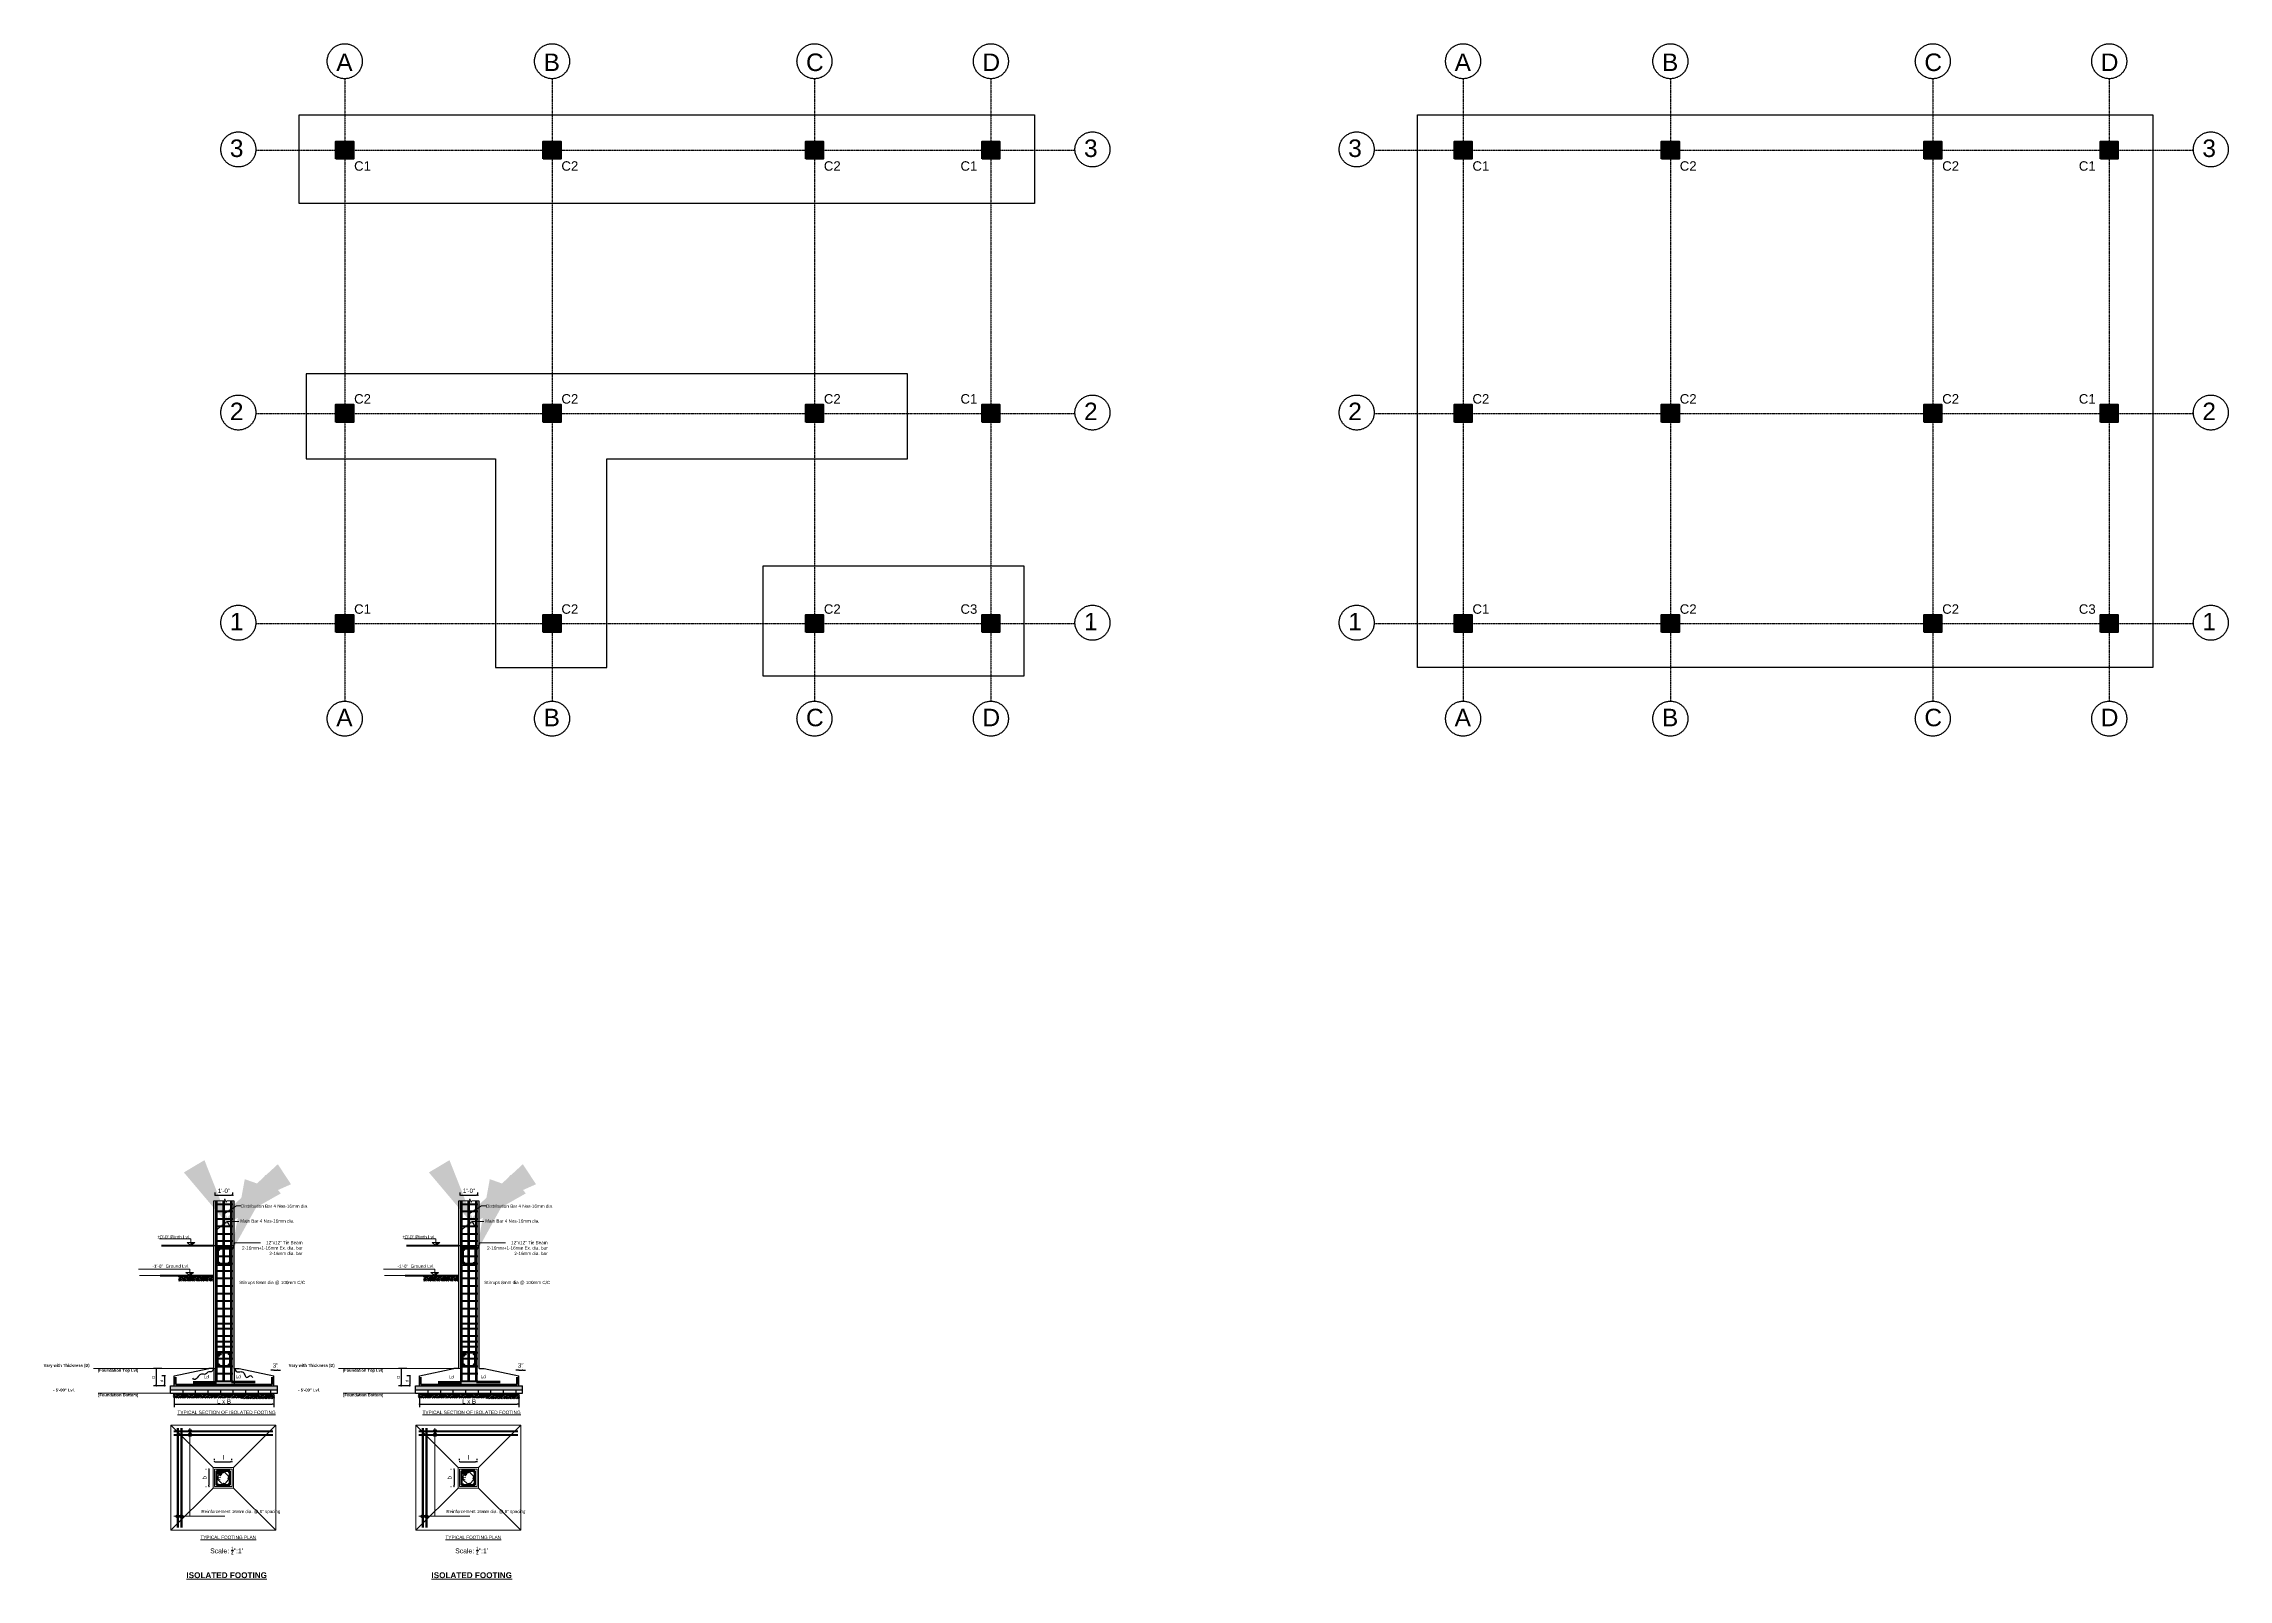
# Model space of a CAD drawing. Header units: inches. Extents: x 115570 to 265311, y 61168 to 314550.
# Drawn here: x 194963 to 196462, y 85361 to 86414 of the extents above; entities that cross this region are included whole.
import ezdxf

# ---------------------------------------------------------------- set-up
doc = ezdxf.new("R2010")
doc.units = ezdxf.units.IN
doc.header["$MEASUREMENT"] = 0
doc.linetypes.add('ACAD_ISO08W100', pattern=[36, 24, -3, 6, -3])
doc.linetypes.add('HIDDEN', pattern=[0.375, 0.25, -0.125])
doc.layers.get('0').update_dxf_attribs({"lineweight": 25})
doc.layers.add('0 Footing (F1)', color=7, linetype='Continuous')
doc.layers.add('0 Stirrups', color=7, linetype='Continuous')
for name, color, linetype, lineweight in [('0 Hidden Line-0.09', 34, 'HIDDEN', 9), ('0 wall', 7, 'Continuous', 40), ('beam1', 7, 'Continuous', 20), ('DIM', 142, 'Continuous', 9), ('Dim 0.15', 114, 'Continuous', 15), ('Dimension', 7, 'Continuous', 9), ('Foundation', 144, 'Continuous', 20), ('HA', 7, 'Continuous', 15), ('ha1', 8, 'Continuous', 13), ('Hatch- 0.09', 142, 'Continuous', 9), ('Hatch-0.09', 142, 'Continuous', 9), ('Reinforcement-0.53', 7, 'Continuous', 53), ('rod', 7, 'Continuous', 40), ('rod  0.4', 7, 'Continuous', 40), ('slab', 7, 'Continuous', 20), ('Slab 0.2', 7, 'Continuous', 20), ('Text-0.2', 7, 'Continuous', 20), ('text1', 7, 'Continuous', 18), ('Wall', 10, 'Continuous', 30)]:
    doc.layers.add(name, color=color, linetype=linetype, lineweight=lineweight)
doc.layers.add('0_center line', color=4, linetype='ACAD_ISO08W100', transparency=0.5)
doc.styles.add('Annotative', font='arial.ttf')
doc.styles.add('arial', font='arial.ttf')
doc.styles.add('arial.', font='arial.ttf')
doc.styles.get("Standard").update_dxf_attribs({"font": 'arial.ttf'})
doc.dimstyles.new('d25', dxfattribs={"dimtxt": 50, "dimasz": 50, "dimexe": 50, "dimexo": 0, "dimgap": 10, "dimtad": 1, "dimdec": 0, "dimtxsty": 'arial', "dimblk": 'OBLIQUE', "dimcen": 2.5, "dimdle": 50, "dimclrd": 256, "dimadec": 0, "dimazin": 0, "dimtfac": 1, "dimtdec": 0, "dimtix": 1, "dimtmove": 1, "dimatfit": 3, "dimfxl": 1, "dimtvp": 1, "dimlwd": -1, "dimarcsym": 0})
doc.dimstyles.new('Foundation', dxfattribs={"dimtxt": 3, "dimasz": 1, "dimexe": 2, "dimexo": 6, "dimgap": 0, "dimtad": 0, "dimtoh": 1, "dimdec": 0, "dimdsep": 46, "dimlunit": 3, "dimtxsty": 'Annotative', "dimblk": 'DOT', "dimblk1": 'DOT', "dimblk2": 'DOT', "dimcen": 2.5, "dimdle": 150, "dimclrt": 256, "dimadec": 0, "dimazin": 0, "dimtfac": 1, "dimtdec": 0, "dimtix": 1, "dimtmove": 1, "dimatfit": 3, "dimldrblk": 'DM', "dimfxl": 1, "dimtvp": 1, "dimarcsym": 0})

msp = doc.modelspace()

# ---------------------------------------------------------------- texts
at = {"layer": '0 Footing (F1)', "color": 0, "ltscale": 10, "transparency": 33554613}
for s, p in [('C1', (195176.35, 86327.16)), ('C2', (195318.53, 86327.16)), ('C2', (195498.53, 86327.16)), ('C1', (195592.24, 86327.16)), ('C1', (195943.39, 86327.16)), ('C2', (196085.58, 86327.16)), ('C2', (196265.58, 86327.16)), ('C1', (196359.29, 86327.16)), ('C2', (195176.35, 86167.5)), ('C2', (195318.53, 86167.5)), ('C2', (195498.53, 86167.5)), ('C1', (195592.24, 86167.5)), ('C2', (195943.39, 86167.5)), ('C2', (196085.58, 86167.5)), ('C2', (196265.58, 86167.5)), ('C1', (196359.29, 86167.5)), ('C1', (195176.35, 86023.39)), ('C2', (195318.53, 86023.39)), ('C2', (195498.53, 86023.39)), ('C3', (195592.24, 86023.39)), ('C1', (195943.39, 86023.39)), ('C2', (196085.58, 86023.39)), ('C2', (196265.58, 86023.39)), ('C3', (196359.29, 86023.39))]:
    msp.add_text(s, height=6.48, rotation=359.92866, dxfattribs=at).set_placement(p)
at = {"layer": '0_center line', "ltscale": 100, "transparency": 33554687}
for s, rotation, p in [('A', 0.07134, (195164.15, 86395.49)), ('B', 0.07134, (195306.33, 86395.49)), ('C', 0.07134, (195486.33, 86395.49)), ('D', 0.07134, (195607.33, 86395.49)), ('A', 0.07134, (195931.19, 86395.49)), ('B', 0.07134, (196073.38, 86395.49)), ('C', 0.07134, (196253.38, 86395.49)), ('D', 0.07134, (196374.38, 86395.49)), ('3', 359.92866, (195091.15, 86336.57)), ('3', 359.92866, (195676.98, 86336.57)), ('3', 359.92866, (195858.2, 86336.57)), ('3', 359.92866, (196444.03, 86336.57)), ('2', 359.92866, (195091.15, 86156.15)), ('2', 359.92866, (195676.98, 86156.15)), ('2', 359.92866, (195858.2, 86156.15)), ('2', 359.92866, (196444.03, 86156.15)), ('1', 359.92866, (195091.15, 86012.04)), ('1', 359.92866, (195676.98, 86012.04)), ('1', 359.92866, (195858.2, 86012.04)), ('1', 359.92866, (196444.03, 86012.04)), ('A', 359.92866, (195164.13, 85946.28)), ('B', 359.92866, (195306.32, 85946.28)), ('C', 359.92866, (195486.32, 85946.28)), ('D', 359.92866, (195607.32, 85946.28)), ('A', 359.92866, (195931.18, 85946.28)), ('B', 359.92866, (196073.37, 85946.28)), ('C', 359.92866, (196253.37, 85946.28)), ('D', 359.92866, (196374.37, 85946.28))]:
    msp.add_text(s, height=12, rotation=rotation, dxfattribs=at).set_placement(p)
at = {"layer": 'Text-0.2', "ltscale": 5, "transparency": 33554687, "style": 'arial.'}
for s, insert, char_height, width, attachment_point in [('Distribution Bar 4 Nos-16mm dia.', (195144.86, 85618.37), 2.2392, 48.0174, 3), ('Distribution Bar 4 Nos-16mm dia.', (195312.92, 85618.37), 2.2392, 48.0174, 3), ('Main Bar 4 Nos-16mm dia.', (195135.42, 85608.19), 2.2392, 37.6761, 3), ('Main Bar 4 Nos-16mm dia.', (195303.49, 85608.19), 2.2392, 37.6761, 3), ('%%P0\'-0" Plinth Lvl.', (195063.9, 85597.21), 2.2392, 15553.6887, 3), ('12"x12" Tie Beam\\P2-16mm+1-16mm Ex. dia. bar\\P2-16mm dia. bar', (195140.99, 85593.4), 2.2392, 51.8099, 3), ('%%P0\'-0" Plinth Lvl.', (195231.96, 85597.21), 2.2392, 15553.6887, 3), ('12"x12" Tie Beam\\P2-16mm+1-16mm Ex. dia. bar\\P2-16mm dia. bar', (195309.06, 85593.4), 2.2392, 51.8099, 3), ('-1\'-6"  Ground Lvl.', (195063.25, 85577.2), 2.2392, 15553.6887, 3), ('-1\'-6"  Ground Lvl.', (195231.32, 85577.2), 2.2392, 15553.6887, 3), ('\\A1;Ld', (195076.74, 85501.36), 2.239, 15553.6887, 3), ('\\A1;Ld', (195098.71, 85501.54), 2.239, 15553.6887, 3), ('\\A1;Ld', (195244.8, 85501.36), 2.239, 15553.6887, 3), ('\\A1;Ld', (195266.77, 85501.54), 2.239, 15553.6887, 3), ('Reinforcement 16mm dia. @ 6" spacing', (195071.63, 85408.98), 2.1972, 80.9627, 1), ('Reinforcement 16mm dia. @ 6" spacing', (195239.7, 85408.98), 2.1972, 80.9627, 1)]:
    msp.add_mtext(s, dxfattribs=dict(at, insert=insert, char_height=char_height, width=width, attachment_point=attachment_point))
at = {"layer": 'Text-0.2', "ltscale": 5, "transparency": 33554687, "char_height": 2.2392, "attachment_point": 3, "style": 'arial.'}
for insert in [(195142.78, 85566.03), (195310.85, 85566.03)]:
    msp.add_mtext('Stirrups 8mm dia @ 100mm C/C', dxfattribs=dict(at, insert=insert))
at = {"layer": 'Text-0.2', "ltscale": 80, "transparency": 33554687, "char_height": 2, "width": 65.6921, "attachment_point": 6, "style": 'arial'}
for s, insert in [('{\\fArial|b1|i0|c0|p34;Vary with Thickness (D)                                                  (Foundation Top Lvl)} ', (195028.32, 85506.09)), ('{\\fArial|b1|i0|c0|p34;Vary with Thickness (D)                                                  (Foundation Top Lvl)} ', (195196.39, 85506.09)), ('{\\fArial|b1|i0|c0|p34;- 5\'-00" Lvl.                                                         (Foundation Bottom)} ', (195028.32, 85489.21)), ('{\\fArial|b1|i0|c0|p34;- 5\'-00" Lvl.                                                         (Foundation Bottom)} ', (195196.39, 85489.21))]:
    msp.add_mtext(s, dxfattribs=dict(at, insert=insert))
at = {"layer": 'text1', "transparency": 33554687, "attachment_point": 2, "style": 'arial'}
for s, insert, char_height, width in [('{\\LTYPICAL SECTION OF ISOLATED FOOTING}', (195088.88, 85477.01), 2.3391, 136.1231), ('{\\LTYPICAL SECTION OF ISOLATED FOOTING}', (195256.94, 85477.01), 2.3391, 136.1231), ('{\\LTYPICAL FOOTING PLAN}', (195090.03, 85391.31), 2.2952, 133.5726), ('\\A1;Scale: {\\H0.7x;\\S1/4;\\H1.42857x;":1\'}', (195088.93, 85383.71), 3.3415, 194.4615), ('{\\LTYPICAL FOOTING PLAN}', (195258.09, 85391.31), 2.2952, 133.5726), ('\\A1;Scale: {\\H0.7x;\\S1/4;\\H1.42857x;":1\'}', (195256.99, 85383.71), 3.3415, 194.4615), ('{\\fArial|b1|i0|c0|p34;\\L ISOLATED FOOTING }', (195088.19, 85366.22), 4, 133.5726), ('{\\fArial|b1|i0|c0|p34;\\L ISOLATED FOOTING }', (195256.25, 85366.22), 4, 133.5726)]:
    msp.add_mtext(s, dxfattribs=dict(at, insert=insert, char_height=char_height, width=width))

# ---------------------------------------------------------------- blocks, each defined once
blk = doc.blocks.new('_Oblique')
at = {"color": 0, "linetype": 'ByBlock', "lineweight": -2}
blk.add_line((-0.5, -0.5), (0.5, 0.5), dxfattribs=at)
blk = doc.blocks.new('_Dot')
at = {"color": 0, "linetype": 'ByBlock', "lineweight": -2}
blk.add_line((-0.5, 0), (-1, 0), dxfattribs=at)
at = {"color": 0, "linetype": 'ByBlock', "const_width": 0.5}
blk.add_lwpolyline([(-0.25, 0, 1), (0.25, 0, 1)], format="xyb", close=True, dxfattribs=at)
blk = doc.blocks.new('*D999')
at = {"layer": 'Defpoints', "color": 0, "ltscale": 10, "transparency": 16777216}
for p in [(195053, 85494), (195121.2, 85494), (195121.2, 85481.5)]:
    blk.add_point(p, dxfattribs=at)
at = {"layer": 'Dimension', "color": 0, "lineweight": -2, "ltscale": 10, "transparency": 16777216}
for p, q in [((195053, 85488), (195053, 85479.5)), ((195121.2, 85488), (195121.2, 85479.5)), ((195054, 85481.5), (195120.2, 85481.5))]:
    blk.add_line(p, q, dxfattribs=at)
at = {"layer": 'Dimension', "color": 0, "lineweight": -2, "ltscale": 10, "transparency": 16777216, "rotation": 180}
blk.add_blockref('_Dot', (195053, 85481.5), dxfattribs=at)
at = {"layer": 'Dimension', "color": 0, "lineweight": -2, "ltscale": 10, "transparency": 16777216}
blk.add_blockref('_Dot', (195121.2, 85481.5), dxfattribs=at)
at = {"layer": 'Dimension', "ltscale": 10, "transparency": 16777216, "insert": (195087.1, 85483.4), "char_height": 3, "attachment_point": 5, "style": 'Annotative'}
blk.add_mtext('L x B', dxfattribs=at)
blk = doc.blocks.new('DM')
at = {"ltscale": 400}
blk.add_solid([(-1, 0.25), (0, 0), (-1, -0.25)], dxfattribs=at)
at = {"layer": 'DIM', "ltscale": 400}
for p, q in [((-1, 0.25), (-1, -0.25)), ((0, 0), (-1, 0.25)), ((-1, -0.25), (0, 0)), ((-1, 0), (0, 0))]:
    blk.add_line(p, q, dxfattribs=at)
blk = doc.blocks.new('*D1000')
at = {"layer": 'Defpoints', "color": 0, "ltscale": 10, "transparency": 16777216}
for p in [(195121.2, 85500.9), (195123.8, 85504.9), (195123.8, 85500.9)]:
    blk.add_point(p, dxfattribs=at)
at = {"layer": 'Dimension', "color": 0, "lineweight": -2, "ltscale": 10, "transparency": 16777216}
for p, q in [((195120.2, 85504.9), (195119.2, 85504.9)), ((195121.2, 85506.9), (195121.2, 85506.9)), ((195121.2, 85504.9), (195123.8, 85504.9)), ((195123.8, 85506.9), (195123.8, 85506.9)), ((195124.8, 85504.9), (195125.8, 85504.9))]:
    blk.add_line(p, q, dxfattribs=at)
blk.add_blockref('_Dot', (195121.2, 85504.9), dxfattribs=at)
at = {"layer": 'Dimension', "color": 0, "lineweight": -2, "ltscale": 10, "transparency": 16777216, "rotation": 180}
blk.add_blockref('_Dot', (195123.8, 85504.9), dxfattribs=at)
at = {"layer": 'Dimension', "ltscale": 10, "transparency": 16777216, "insert": (195122.5, 85508), "char_height": 3, "attachment_point": 5, "style": 'Annotative'}
blk.add_mtext('3"', dxfattribs=at)
blk = doc.blocks.new('*D1001')
at = {"layer": 'Defpoints', "color": 0, "ltscale": 10, "transparency": 16777216}
for p in [(195053, 85500.9), (195046.4, 85494), (195053, 85494)]:
    blk.add_point(p, dxfattribs=at)
at = {"layer": 'Dimension', "color": 0, "lineweight": -2, "ltscale": 10, "transparency": 16777216}
for p, q in [((195047, 85500.9), (195044.4, 85500.9)), ((195046.4, 85499.9), (195046.4, 85495)), ((195047, 85494), (195044.4, 85494))]:
    blk.add_line(p, q, dxfattribs=at)
for p, rotation in [((195046.4, 85500.9), 90), ((195046.4, 85494), 270)]:
    blk.add_blockref('_Dot', p, dxfattribs=dict(at, rotation=rotation))
at = {"layer": 'Dimension', "ltscale": 10, "transparency": 16777216, "insert": (195044.4, 85497.4), "char_height": 3, "attachment_point": 5, "rotation": 90, "style": 'Annotative'}
blk.add_mtext('{\\H0.66667x;d}', dxfattribs=at)
blk = doc.blocks.new('*D1002')
at = {"layer": 'Defpoints', "color": 0, "ltscale": 10, "transparency": 16777216}
for p in [(195050.5, 85506), (195040.7, 85494), (195050.5, 85494)]:
    blk.add_point(p, dxfattribs=at)
at = {"layer": 'Dimension', "color": 0, "lineweight": -2, "ltscale": 10, "transparency": 16777216}
for p, q in [((195044.5, 85506), (195038.7, 85506)), ((195040.7, 85505), (195040.7, 85495)), ((195044.5, 85494), (195038.7, 85494))]:
    blk.add_line(p, q, dxfattribs=at)
for p, rotation in [((195040.7, 85506), 90), ((195040.7, 85494), 270)]:
    blk.add_blockref('_Dot', p, dxfattribs=dict(at, rotation=rotation))
at = {"layer": 'Dimension', "ltscale": 10, "transparency": 16777216, "insert": (195038.7, 85500), "char_height": 3, "attachment_point": 5, "rotation": 90, "style": 'Annotative'}
blk.add_mtext('{\\H0.66667x;D}', dxfattribs=at)
blk = doc.blocks.new('*D998')
at = {"layer": 'Defpoints', "color": 0, "ltscale": 10, "transparency": 16777216}
for p in [(195081.1, 85618.5), (195093.2, 85624.7), (195093.2, 85618.5)]:
    blk.add_point(p, dxfattribs=at)
at = {"layer": 'Dimension', "color": 0, "lineweight": -2, "ltscale": 10, "transparency": 16777216}
for p, q in [((195081.1, 85624.5), (195081.1, 85626.7)), ((195082.1, 85624.7), (195092.2, 85624.7)), ((195093.2, 85624.5), (195093.2, 85626.7))]:
    blk.add_line(p, q, dxfattribs=at)
at = {"layer": 'Dimension', "color": 0, "lineweight": -2, "ltscale": 10, "transparency": 16777216, "rotation": 180}
blk.add_blockref('_Dot', (195081.1, 85624.7), dxfattribs=at)
at = {"layer": 'Dimension', "color": 0, "lineweight": -2, "ltscale": 10, "transparency": 16777216}
blk.add_blockref('_Dot', (195093.2, 85624.7), dxfattribs=at)
at = {"layer": 'Dimension', "ltscale": 10, "transparency": 16777216, "insert": (195087.1, 85627.8), "char_height": 3, "attachment_point": 5, "style": 'Annotative'}
blk.add_mtext('1\'-0"', dxfattribs=at)
blk = doc.blocks.new('*D1003')
at = {"layer": 'Defpoints', "color": 0, "ltscale": 10, "transparency": 16777216}
for p in [(195092.6, 85442), (195080.6, 85437), (195092.6, 85437)]:
    blk.add_point(p, dxfattribs=at)
at = {"layer": 'Dimension', "color": 0, "lineweight": -2, "ltscale": 10, "transparency": 16777216}
for p, q in [((195080.6, 85443), (195080.6, 85444)), ((195081.6, 85442), (195091.6, 85442)), ((195092.6, 85443), (195092.6, 85444))]:
    blk.add_line(p, q, dxfattribs=at)
at = {"layer": 'Dimension', "color": 0, "lineweight": -2, "ltscale": 10, "transparency": 16777216, "rotation": 180}
blk.add_blockref('_Dot', (195080.6, 85442), dxfattribs=at)
at = {"layer": 'Dimension', "color": 0, "lineweight": -2, "ltscale": 10, "transparency": 16777216}
blk.add_blockref('_Dot', (195092.6, 85442), dxfattribs=at)
at = {"layer": 'Dimension', "ltscale": 10, "transparency": 16777216, "insert": (195086.6, 85445), "char_height": 3, "attachment_point": 5, "style": 'Annotative'}
blk.add_mtext('l', dxfattribs=at)
blk = doc.blocks.new('*D1004')
at = {"layer": 'Defpoints', "color": 0, "ltscale": 10, "transparency": 16777216}
for p in [(195076.8, 85425), (195080.6, 85437), (195080.6, 85425)]:
    blk.add_point(p, dxfattribs=at)
at = {"layer": 'Dimension', "color": 0, "lineweight": -2, "ltscale": 10, "transparency": 16777216}
for p, q in [((195074.6, 85437), (195074.8, 85437)), ((195074.6, 85425), (195074.8, 85425)), ((195076.8, 85436), (195076.8, 85426))]:
    blk.add_line(p, q, dxfattribs=at)
for p, rotation in [((195076.8, 85437), 90), ((195076.8, 85425), 270)]:
    blk.add_blockref('_Dot', p, dxfattribs=dict(at, rotation=rotation))
at = {"layer": 'Dimension', "ltscale": 10, "transparency": 16777216, "insert": (195073.8, 85431), "char_height": 3, "attachment_point": 5, "rotation": 90, "style": 'Annotative'}
blk.add_mtext('b', dxfattribs=at)
blk = doc.blocks.new('*D1006')
at = {"layer": 'Defpoints', "color": 0, "ltscale": 10, "transparency": 16777216}
for p in [(195221.1, 85494), (195289.3, 85494), (195289.3, 85481.5)]:
    blk.add_point(p, dxfattribs=at)
at = {"layer": 'Dimension', "color": 0, "lineweight": -2, "ltscale": 10, "transparency": 16777216}
for p, q in [((195221.1, 85488), (195221.1, 85479.5)), ((195289.3, 85488), (195289.3, 85479.5)), ((195222.1, 85481.5), (195288.3, 85481.5))]:
    blk.add_line(p, q, dxfattribs=at)
at = {"layer": 'Dimension', "color": 0, "lineweight": -2, "ltscale": 10, "transparency": 16777216, "rotation": 180}
blk.add_blockref('_Dot', (195221.1, 85481.5), dxfattribs=at)
at = {"layer": 'Dimension', "color": 0, "lineweight": -2, "ltscale": 10, "transparency": 16777216}
blk.add_blockref('_Dot', (195289.3, 85481.5), dxfattribs=at)
at = {"layer": 'Dimension', "ltscale": 10, "transparency": 16777216, "insert": (195255.2, 85483.4), "char_height": 3, "attachment_point": 5, "style": 'Annotative'}
blk.add_mtext('L x B', dxfattribs=at)
blk = doc.blocks.new('*D1007')
at = {"layer": 'Defpoints', "color": 0, "ltscale": 10, "transparency": 16777216}
for p in [(195289.3, 85500.9), (195291.9, 85504.9), (195291.9, 85500.9)]:
    blk.add_point(p, dxfattribs=at)
at = {"layer": 'Dimension', "color": 0, "lineweight": -2, "ltscale": 10, "transparency": 16777216}
for p, q in [((195288.3, 85504.9), (195287.3, 85504.9)), ((195289.3, 85506.9), (195289.3, 85506.9)), ((195289.3, 85504.9), (195291.9, 85504.9)), ((195291.9, 85506.9), (195291.9, 85506.9)), ((195292.9, 85504.9), (195293.9, 85504.9))]:
    blk.add_line(p, q, dxfattribs=at)
blk.add_blockref('_Dot', (195289.3, 85504.9), dxfattribs=at)
at = {"layer": 'Dimension', "color": 0, "lineweight": -2, "ltscale": 10, "transparency": 16777216, "rotation": 180}
blk.add_blockref('_Dot', (195291.9, 85504.9), dxfattribs=at)
at = {"layer": 'Dimension', "ltscale": 10, "transparency": 16777216, "insert": (195290.6, 85508), "char_height": 3, "attachment_point": 5, "style": 'Annotative'}
blk.add_mtext('3"', dxfattribs=at)
blk = doc.blocks.new('*D1008')
at = {"layer": 'Defpoints', "color": 0, "ltscale": 10, "transparency": 16777216}
for p in [(195221.1, 85500.9), (195214.5, 85494), (195221.1, 85494)]:
    blk.add_point(p, dxfattribs=at)
at = {"layer": 'Dimension', "color": 0, "lineweight": -2, "ltscale": 10, "transparency": 16777216}
for p, q in [((195215.1, 85500.9), (195212.5, 85500.9)), ((195214.5, 85499.9), (195214.5, 85495)), ((195215.1, 85494), (195212.5, 85494))]:
    blk.add_line(p, q, dxfattribs=at)
for p, rotation in [((195214.5, 85500.9), 90), ((195214.5, 85494), 270)]:
    blk.add_blockref('_Dot', p, dxfattribs=dict(at, rotation=rotation))
at = {"layer": 'Dimension', "ltscale": 10, "transparency": 16777216, "insert": (195212.5, 85497.4), "char_height": 3, "attachment_point": 5, "rotation": 90, "style": 'Annotative'}
blk.add_mtext('{\\H0.66667x;d}', dxfattribs=at)
blk = doc.blocks.new('*D1009')
at = {"layer": 'Defpoints', "color": 0, "ltscale": 10, "transparency": 16777216}
for p in [(195218.5, 85506), (195208.7, 85494), (195218.5, 85494)]:
    blk.add_point(p, dxfattribs=at)
at = {"layer": 'Dimension', "color": 0, "lineweight": -2, "ltscale": 10, "transparency": 16777216}
for p, q in [((195212.5, 85506), (195206.7, 85506)), ((195208.7, 85505), (195208.7, 85495)), ((195212.5, 85494), (195206.7, 85494))]:
    blk.add_line(p, q, dxfattribs=at)
for p, rotation in [((195208.7, 85506), 90), ((195208.7, 85494), 270)]:
    blk.add_blockref('_Dot', p, dxfattribs=dict(at, rotation=rotation))
at = {"layer": 'Dimension', "ltscale": 10, "transparency": 16777216, "insert": (195206.7, 85500), "char_height": 3, "attachment_point": 5, "rotation": 90, "style": 'Annotative'}
blk.add_mtext('{\\H0.66667x;D}', dxfattribs=at)
blk = doc.blocks.new('*D1005')
at = {"layer": 'Defpoints', "color": 0, "ltscale": 10, "transparency": 16777216}
for p in [(195249.2, 85618.5), (195261.2, 85624.7), (195261.2, 85618.5)]:
    blk.add_point(p, dxfattribs=at)
at = {"layer": 'Dimension', "color": 0, "lineweight": -2, "ltscale": 10, "transparency": 16777216}
for p, q in [((195249.2, 85624.5), (195249.2, 85626.7)), ((195250.2, 85624.7), (195260.2, 85624.7)), ((195261.2, 85624.5), (195261.2, 85626.7))]:
    blk.add_line(p, q, dxfattribs=at)
at = {"layer": 'Dimension', "color": 0, "lineweight": -2, "ltscale": 10, "transparency": 16777216, "rotation": 180}
blk.add_blockref('_Dot', (195249.2, 85624.7), dxfattribs=at)
at = {"layer": 'Dimension', "color": 0, "lineweight": -2, "ltscale": 10, "transparency": 16777216}
blk.add_blockref('_Dot', (195261.2, 85624.7), dxfattribs=at)
at = {"layer": 'Dimension', "ltscale": 10, "transparency": 16777216, "insert": (195255.2, 85627.8), "char_height": 3, "attachment_point": 5, "style": 'Annotative'}
blk.add_mtext('1\'-0"', dxfattribs=at)
blk = doc.blocks.new('*D1010')
at = {"layer": 'Defpoints', "color": 0, "ltscale": 10, "transparency": 16777216}
for p in [(195260.7, 85442), (195248.7, 85437), (195260.7, 85437)]:
    blk.add_point(p, dxfattribs=at)
at = {"layer": 'Dimension', "color": 0, "lineweight": -2, "ltscale": 10, "transparency": 16777216}
for p, q in [((195248.7, 85443), (195248.7, 85444)), ((195249.7, 85442), (195259.7, 85442)), ((195260.7, 85443), (195260.7, 85444))]:
    blk.add_line(p, q, dxfattribs=at)
at = {"layer": 'Dimension', "color": 0, "lineweight": -2, "ltscale": 10, "transparency": 16777216, "rotation": 180}
blk.add_blockref('_Dot', (195248.7, 85442), dxfattribs=at)
at = {"layer": 'Dimension', "color": 0, "lineweight": -2, "ltscale": 10, "transparency": 16777216}
blk.add_blockref('_Dot', (195260.7, 85442), dxfattribs=at)
at = {"layer": 'Dimension', "ltscale": 10, "transparency": 16777216, "insert": (195254.7, 85445), "char_height": 3, "attachment_point": 5, "style": 'Annotative'}
blk.add_mtext('l', dxfattribs=at)
blk = doc.blocks.new('*D1011')
at = {"layer": 'Defpoints', "color": 0, "ltscale": 10, "transparency": 16777216}
for p in [(195244.9, 85425), (195248.7, 85437), (195248.7, 85425)]:
    blk.add_point(p, dxfattribs=at)
at = {"layer": 'Dimension', "color": 0, "lineweight": -2, "ltscale": 10, "transparency": 16777216}
for p, q in [((195242.7, 85437), (195242.9, 85437)), ((195242.7, 85425), (195242.9, 85425)), ((195244.9, 85436), (195244.9, 85426))]:
    blk.add_line(p, q, dxfattribs=at)
for p, rotation in [((195244.9, 85437), 90), ((195244.9, 85425), 270)]:
    blk.add_blockref('_Dot', p, dxfattribs=dict(at, rotation=rotation))
at = {"layer": 'Dimension', "ltscale": 10, "transparency": 16777216, "insert": (195241.8, 85431), "char_height": 3, "attachment_point": 5, "rotation": 90, "style": 'Annotative'}
blk.add_mtext('b', dxfattribs=at)

# ---------------------------------------------------------------- dimensions: what is measured, and where the dimension line sits
at = {"layer": 'Dimension', "ltscale": 10, "transparency": 33554687}
for base, p1, p2, text, picture, middle in [((195093.17, 85624.69), (195081.11, 85618.49), (195093.17, 85618.49), '1\'-0"', '*D998', (195087.14, 85627.76)), ((195261.23, 85624.69), (195249.17, 85618.49), (195261.23, 85618.49), '1\'-0"', '*D1005', (195255.2, 85627.76)), ((195092.61, 85441.98), (195080.61, 85436.99), (195092.61, 85436.99), 'l', '*D1003', (195086.61, 85444.98)), ((195260.67, 85441.98), (195248.67, 85436.99), (195260.67, 85436.99), 'l', '*D1010', (195254.67, 85444.98))]:
    dim = msp.add_linear_dim(base=base, p1=p1, p2=p2, text=text, dimstyle='Foundation', dxfattribs=at)
    dim.commit()
    dim.dimension.update_dxf_attribs({"geometry": picture, "text_midpoint": middle})
for base, p1, p2, text, picture, middle in [((195040.67, 85493.96), (195050.45, 85506.02), (195050.45, 85493.96), '{\\H0.66667x;D}', '*D1002', (195038.67, 85499.99)), ((195046.44, 85493.96), (195053.03, 85500.85), (195053.03, 85493.96), '{\\H0.66667x;d}', '*D1001', (195044.41, 85497.41)), ((195208.73, 85493.96), (195218.51, 85506.02), (195218.51, 85493.96), '{\\H0.66667x;D}', '*D1009', (195206.73, 85499.99)), ((195214.5, 85493.96), (195221.1, 85500.85), (195221.1, 85493.96), '{\\H0.66667x;d}', '*D1008', (195212.47, 85497.41)), ((195076.81, 85424.99), (195080.61, 85436.99), (195080.61, 85424.99), 'b', '*D1004', (195073.76, 85430.99)), ((195244.88, 85424.99), (195248.67, 85436.99), (195248.67, 85424.99), 'b', '*D1011', (195241.83, 85430.99))]:
    dim = msp.add_linear_dim(base=base, p1=p1, p2=p2, angle=90, text=text, dimstyle='Foundation', dxfattribs=at)
    dim.commit()
    dim.dimension.update_dxf_attribs({"geometry": picture, "text_midpoint": middle})
for base, p1, p2, picture, middle in [((195123.83, 85504.92), (195121.24, 85500.85), (195123.83, 85500.85), '*D1000', (195122.53, 85507.98)), ((195291.89, 85504.92), (195289.31, 85500.85), (195291.89, 85500.85), '*D1007', (195290.6, 85507.98))]:
    dim = msp.add_linear_dim(base=base, p1=p1, p2=p2, dimstyle='Foundation', dxfattribs=at)
    dim.commit()
    dim.dimension.update_dxf_attribs({"geometry": picture, "text_midpoint": middle})
for base, p1, p2, picture, middle in [((195121.24, 85481.49), (195053.03, 85493.96), (195121.24, 85493.96), '*D999', (195087.14, 85480.39)), ((195289.31, 85481.49), (195221.1, 85493.96), (195289.31, 85493.96), '*D1006', (195255.2, 85480.39))]:
    dim = msp.add_linear_dim(base=base, p1=p1, p2=p2, text='L x B', dimstyle='Foundation', dxfattribs=at)
    dim.commit()
    dim.dimension.update_dxf_attribs({"geometry": picture, "text_midpoint": middle, "dimtype": 160})

# ---------------------------------------------------------------- hatches: boundary and pattern name
at = {"transparency": 33554587}
h = msp.add_hatch(color=256, dxfattribs=at)
h.dxf.hatch_style = 1
h.paths.add_polyline_path([(195175.93, 86347.21), (195175.93, 86335.21), (195163.93, 86335.21), (195163.93, 86347.21)])
h = msp.add_hatch(color=256, dxfattribs=at)
h.dxf.hatch_style = 1
h.paths.add_polyline_path([(195318.12, 86347.21), (195318.12, 86335.21), (195306.12, 86335.21), (195306.12, 86347.21)])
h = msp.add_hatch(color=256, dxfattribs=at)
h.dxf.hatch_style = 1
h.paths.add_polyline_path([(195498.12, 86347.21), (195498.12, 86335.21), (195486.12, 86335.21), (195486.12, 86347.21)])
h = msp.add_hatch(color=256, dxfattribs=at)
h.dxf.hatch_style = 1
h.paths.add_polyline_path([(195619.12, 86347.21), (195619.12, 86335.21), (195607.12, 86335.21), (195607.12, 86347.21)])
h = msp.add_hatch(color=256, dxfattribs=at)
h.dxf.hatch_style = 1
h.paths.add_polyline_path([(195942.98, 86347.21), (195942.98, 86335.21), (195930.98, 86335.21), (195930.98, 86347.21)])
h = msp.add_hatch(color=256, dxfattribs=at)
h.dxf.hatch_style = 1
h.paths.add_polyline_path([(196085.16, 86347.21), (196085.16, 86335.21), (196073.16, 86335.21), (196073.16, 86347.21)])
h = msp.add_hatch(color=256, dxfattribs=at)
h.dxf.hatch_style = 1
h.paths.add_polyline_path([(196265.16, 86347.21), (196265.16, 86335.21), (196253.16, 86335.21), (196253.16, 86347.21)])
h = msp.add_hatch(color=256, dxfattribs=at)
h.dxf.hatch_style = 1
h.paths.add_polyline_path([(196386.16, 86347.21), (196386.16, 86335.21), (196374.16, 86335.21), (196374.16, 86347.21)])
h = msp.add_hatch(color=256, dxfattribs=at)
h.dxf.hatch_style = 1
h.paths.add_polyline_path([(195175.93, 86166.78), (195175.93, 86154.78), (195163.93, 86154.78), (195163.93, 86166.78)])
h = msp.add_hatch(color=256, dxfattribs=at)
h.dxf.hatch_style = 1
h.paths.add_polyline_path([(195318.12, 86166.78), (195318.12, 86154.78), (195306.12, 86154.78), (195306.12, 86166.78)])
h = msp.add_hatch(color=256, dxfattribs=at)
h.dxf.hatch_style = 1
h.paths.add_polyline_path([(195498.12, 86166.78), (195498.12, 86154.78), (195486.12, 86154.78), (195486.12, 86166.78)])
h = msp.add_hatch(color=256, dxfattribs=at)
h.dxf.hatch_style = 1
h.paths.add_polyline_path([(195619.12, 86166.78), (195619.12, 86154.78), (195607.12, 86154.78), (195607.12, 86166.78)])
h = msp.add_hatch(color=256, dxfattribs=at)
h.dxf.hatch_style = 1
h.paths.add_polyline_path([(195942.98, 86166.78), (195942.98, 86154.78), (195930.98, 86154.78), (195930.98, 86166.78)])
h = msp.add_hatch(color=256, dxfattribs=at)
h.dxf.hatch_style = 1
h.paths.add_polyline_path([(196085.16, 86166.78), (196085.16, 86154.78), (196073.16, 86154.78), (196073.16, 86166.78)])
h = msp.add_hatch(color=256, dxfattribs=at)
h.dxf.hatch_style = 1
h.paths.add_polyline_path([(196265.16, 86166.78), (196265.16, 86154.78), (196253.16, 86154.78), (196253.16, 86166.78)])
h = msp.add_hatch(color=256, dxfattribs=at)
h.dxf.hatch_style = 1
h.paths.add_polyline_path([(196386.16, 86166.78), (196386.16, 86154.78), (196374.16, 86154.78), (196374.16, 86166.78)])
h = msp.add_hatch(color=256, dxfattribs=at)
h.dxf.hatch_style = 1
h.paths.add_polyline_path([(195175.93, 86022.68), (195175.93, 86010.68), (195163.93, 86010.68), (195163.93, 86022.68)])
h = msp.add_hatch(color=256, dxfattribs=at)
h.dxf.hatch_style = 1
h.paths.add_polyline_path([(195318.12, 86022.68), (195318.12, 86010.68), (195306.12, 86010.68), (195306.12, 86022.68)])
h = msp.add_hatch(color=256, dxfattribs=at)
h.dxf.hatch_style = 1
h.paths.add_polyline_path([(195498.12, 86022.68), (195498.12, 86010.68), (195486.12, 86010.68), (195486.12, 86022.68)])
h = msp.add_hatch(color=256, dxfattribs=at)
h.dxf.hatch_style = 1
h.paths.add_polyline_path([(195619.12, 86022.68), (195619.12, 86010.68), (195607.12, 86010.68), (195607.12, 86022.68)])
h = msp.add_hatch(color=256, dxfattribs=at)
h.dxf.hatch_style = 1
h.paths.add_polyline_path([(195942.98, 86022.68), (195942.98, 86010.68), (195930.98, 86010.68), (195930.98, 86022.68)])
h = msp.add_hatch(color=256, dxfattribs=at)
h.dxf.hatch_style = 1
h.paths.add_polyline_path([(196085.16, 86022.68), (196085.16, 86010.68), (196073.16, 86010.68), (196073.16, 86022.68)])
h = msp.add_hatch(color=256, dxfattribs=at)
h.dxf.hatch_style = 1
h.paths.add_polyline_path([(196265.16, 86022.68), (196265.16, 86010.68), (196253.16, 86010.68), (196253.16, 86022.68)])
h = msp.add_hatch(color=256, dxfattribs=at)
h.dxf.hatch_style = 1
h.paths.add_polyline_path([(196386.16, 86022.68), (196386.16, 86010.68), (196374.16, 86010.68), (196374.16, 86022.68)])
at = {"layer": 'Dimension', "ltscale": 20, "transparency": 33554687}
for points in [[(195064.46, 85592.42), (195064.46, 85590.3), (195067.08, 85592.42)], [(195232.52, 85592.42), (195232.52, 85590.3), (195235.14, 85592.42)], [(195063.6, 85571.75), (195063.6, 85569.63), (195066.22, 85571.75)], [(195231.66, 85571.75), (195231.66, 85569.63), (195234.28, 85571.75)]]:
    msp.add_hatch(color=0, dxfattribs=at).paths.add_polyline_path(points)
at = {"layer": 'Dimension', "ltscale": 10, "transparency": 33554687}
h = msp.add_hatch(color=0, dxfattribs=at)
h.dxf.hatch_style = 1
h.paths.add_polyline_path([(195083.22, 85426.54, 1), (195082.2, 85426.54, 1)])
h = msp.add_hatch(color=0, dxfattribs=at)
h.dxf.hatch_style = 1
h.paths.add_polyline_path([(195083.25, 85435.24, 1), (195082.22, 85435.24, 1)])
h = msp.add_hatch(color=0, dxfattribs=at)
h.dxf.hatch_style = 1
h.paths.add_polyline_path([(195083.34, 85430.76, 1), (195082.31, 85430.76, 1)])
h = msp.add_hatch(color=0, dxfattribs=at)
h.dxf.hatch_style = 1
h.paths.add_polyline_path([(195087.19, 85434.94, 1), (195086.17, 85434.94, 1)])
h = msp.add_hatch(color=0, dxfattribs=at)
h.dxf.hatch_style = 1
h.paths.add_polyline_path([(195087.6, 85426.76, 1), (195086.58, 85426.76, 1)])
h = msp.add_hatch(color=0, dxfattribs=at)
h.dxf.hatch_style = 1
h.paths.add_polyline_path([(195090.85, 85430.78, 1), (195089.82, 85430.78, 1)])
h = msp.add_hatch(color=0, dxfattribs=at)
h.dxf.hatch_style = 1
h.paths.add_polyline_path([(195091.03, 85426.54, 1), (195090, 85426.54, 1)])
h = msp.add_hatch(color=0, dxfattribs=at)
h.dxf.hatch_style = 1
h.paths.add_polyline_path([(195091.05, 85435.24, 1), (195090.03, 85435.24, 1)])
h = msp.add_hatch(color=0, dxfattribs=at)
h.dxf.hatch_style = 1
h.paths.add_polyline_path([(195251.29, 85426.54, 1), (195250.26, 85426.54, 1)])
h = msp.add_hatch(color=0, dxfattribs=at)
h.dxf.hatch_style = 1
h.paths.add_polyline_path([(195251.31, 85435.24, 1), (195250.29, 85435.24, 1)])
h = msp.add_hatch(color=0, dxfattribs=at)
h.dxf.hatch_style = 1
h.paths.add_polyline_path([(195251.4, 85430.76, 1), (195250.38, 85430.76, 1)])
h = msp.add_hatch(color=0, dxfattribs=at)
h.dxf.hatch_style = 1
h.paths.add_polyline_path([(195255.26, 85434.94, 1), (195254.24, 85434.94, 1)])
h = msp.add_hatch(color=0, dxfattribs=at)
h.dxf.hatch_style = 1
h.paths.add_polyline_path([(195255.67, 85426.76, 1), (195254.64, 85426.76, 1)])
h = msp.add_hatch(color=0, dxfattribs=at)
h.dxf.hatch_style = 1
h.paths.add_polyline_path([(195258.91, 85430.78, 1), (195257.89, 85430.78, 1)])
h = msp.add_hatch(color=0, dxfattribs=at)
h.dxf.hatch_style = 1
h.paths.add_polyline_path([(195259.09, 85426.54, 1), (195258.07, 85426.54, 1)])
h = msp.add_hatch(color=0, dxfattribs=at)
h.dxf.hatch_style = 1
h.paths.add_polyline_path([(195259.12, 85435.24, 1), (195258.09, 85435.24, 1)])
at = {"layer": 'HA', "transparency": 33554687}
h = msp.add_hatch(dxfattribs=at)
h.set_pattern_fill('EARTH', color=256, scale=8.612205, angle=45, style=0)
h.set_pattern_definition([(45, (-20089420.3277, 1602943.4649), (2e-16, 3.0448742009), [2.1530511953, -2.1530511953]), (45, (-20089420.8986, 1602944.0358), (2e-16, 3.0448742009), [2.1530511953, -2.1530511953]), (45, (-20089421.4695, 1602944.6067), (2e-16, 3.0448742009), [2.1530511953, -2.1530511953]), (135, (-20089421.4695, 1602944.9873), (-3.0448742009, 2e-16), [2.1530511953, -2.1530511953]), (135, (-20089420.8986, 1602945.5582), (-3.0448742009, 2e-16), [2.1530511953, -2.1530511953]), (135, (-20089420.3277, 1602946.1291), (-3.0448742009, 2e-16), [2.1530511953, -2.1530511953])])
h.paths.add_polyline_path([(195080.12, 85569.64), (195055.92, 85569.63), (195055.92, 85565.89), (195080.12, 85565.9)])
h = msp.add_hatch(dxfattribs=at)
h.set_pattern_fill('EARTH', color=256, scale=8.612205, angle=45, style=0)
h.set_pattern_definition([(45, (-20089252.2631, 1602943.4649), (2e-16, 3.0448742009), [2.1530511953, -2.1530511953]), (45, (-20089252.834, 1602944.0358), (2e-16, 3.0448742009), [2.1530511953, -2.1530511953]), (45, (-20089253.405, 1602944.6067), (2e-16, 3.0448742009), [2.1530511953, -2.1530511953]), (135, (-20089253.405, 1602944.9873), (-3.0448742009, 2e-16), [2.1530511953, -2.1530511953]), (135, (-20089252.834, 1602945.5582), (-3.0448742009, 2e-16), [2.1530511953, -2.1530511953]), (135, (-20089252.2631, 1602946.1291), (-3.0448742009, 2e-16), [2.1530511953, -2.1530511953])])
h.paths.add_polyline_path([(195248.19, 85569.64), (195223.99, 85569.63), (195223.99, 85565.89), (195248.19, 85565.9)])
at = {"layer": 'ha1', "ltscale": 20, "transparency": 33554687}
h = msp.add_hatch(dxfattribs=at)
h.set_pattern_fill('AR-CONC', color=256, scale=0.275591, style=0)
h.set_pattern_definition([(50, (195050.4502, 85491.3778), (1.9767, -0.17294), [0.206693, -2.27362]), (355, (195050.4502, 85491.3778), (-0.382386, 2.07297), [0.165354, -1.8189]), (100.4514, (195050.615, 85491.3634), (1.594317, 1.90003), [0.17566, -1.93228]), (46.1842, (195050.4502, 85491.929), (2.941216, -0.456155), [0.31004, -3.41043]), (96.6356, (195050.6953, 85491.891), (2.57584, 2.68458), [0.26349, -2.89842]), (351.184, (195050.4502, 85491.929), (2.57584, 2.68458), [0.24803, -2.72835]), (21, (195050.7258, 85491.7912), (1.64502, -1.10958), [0.206693, -2.27362]), (326, (195050.7258, 85491.7912), (0.670554, 1.998445), [0.165354, -1.8189]), (71.4514, (195050.863, 85491.6987), (2.315574, 0.888864), [0.17566, -1.93228]), (37.5, (195050.4502, 85491.3778), (0.0335114, 0.917424), [0, -1.79685, 0, -1.846457, 0, -1.825787]), (7.5, (195050.4502, 85491.3778), (0.724995, 1.086961), [0, -1.052756, 0, -1.755512, 0, -0.695866]), (327.5, (195049.83566, 85491.3778), (1.471164, -0.062159), [0, -0.688976, 0, -2.149606, 0, -2.852362]), (317.5, (195049.5601, 85491.3778), (1.607206, 0.27588), [0, -0.89567, 0, -1.42756, 0, -2.02559])])
h.paths.add_polyline_path([(195099.01, 85493.96), (195050.45, 85493.96), (195050.45, 85491.38), (195099.01, 85491.38)])
h.paths.add_polyline_path([(195123.83, 85493.96), (195099.01, 85493.96), (195099.01, 85491.38), (195123.83, 85491.38)])
h = msp.add_hatch(dxfattribs=at)
h.set_pattern_fill('EARTH', color=256, scale=8.612205, angle=45, style=0)
h.set_pattern_definition([(45, (195052.2033, 85485.245), (2e-16, 3.044874), [2.15305, -2.15305]), (45, (195051.6324, 85485.816), (2e-16, 3.044874), [2.15305, -2.15305]), (45, (195051.0615, 85486.3869), (2e-16, 3.044874), [2.15305, -2.15305]), (135, (195051.0615, 85486.7675), (-3.044874, 2e-16), [2.15305, -2.15305]), (135, (195051.6324, 85487.3384), (-3.044874, 2e-16), [2.15305, -2.15305]), (135, (195052.2033, 85487.9093), (-3.044874, 2e-16), [2.15305, -2.15305])])
h.paths.add_polyline_path([(195121.81, 85489.14), (195099.01, 85489.14), (195099.01, 85485.25), (195121.81, 85485.25)])
h.paths.add_polyline_path([(195052.2, 85485.68), (195099.01, 85485.68), (195099.01, 85489.14), (195052.2, 85489.14)])
h = msp.add_hatch(dxfattribs=at)
h.set_pattern_fill('AR-CONC', color=256, scale=0.275591, style=0)
h.set_pattern_definition([(50, (195218.5147, 85491.3778), (1.9767, -0.17294), [0.206693, -2.27362]), (355, (195218.5147, 85491.3778), (-0.382386, 2.07297), [0.165354, -1.8189]), (100.4514, (195218.6795, 85491.3634), (1.594317, 1.90003), [0.17566, -1.93228]), (46.1842, (195218.5147, 85491.929), (2.941216, -0.456155), [0.31004, -3.41043]), (96.6356, (195218.7598, 85491.891), (2.57584, 2.68458), [0.26349, -2.89842]), (351.184, (195218.5147, 85491.929), (2.57584, 2.68458), [0.24803, -2.72835]), (21, (195218.7903, 85491.7912), (1.64502, -1.10958), [0.206693, -2.27362]), (326, (195218.7903, 85491.7912), (0.670554, 1.998445), [0.165354, -1.8189]), (71.4514, (195218.9274, 85491.6987), (2.315574, 0.888864), [0.17566, -1.93228]), (37.5, (195218.51475, 85491.3778), (0.0335114, 0.917424), [0, -1.79685, 0, -1.846457, 0, -1.825787]), (7.5, (195218.5147, 85491.3778), (0.724995, 1.086961), [0, -1.052756, 0, -1.755512, 0, -0.695866]), (327.5, (195217.9002, 85491.3778), (1.471164, -0.062159), [0, -0.688976, 0, -2.149606, 0, -2.852362]), (317.5, (195217.6246, 85491.3778), (1.607206, 0.27588), [0, -0.89567, 0, -1.42756, 0, -2.02559])])
h.paths.add_polyline_path([(195267.07, 85493.96), (195218.51, 85493.96), (195218.51, 85491.38), (195267.07, 85491.38)])
h.paths.add_polyline_path([(195291.89, 85493.96), (195267.07, 85493.96), (195267.07, 85491.38), (195291.89, 85491.38)])
h = msp.add_hatch(dxfattribs=at)
h.set_pattern_fill('EARTH', color=256, scale=8.612205, angle=45, style=0)
h.set_pattern_definition([(45, (195220.2678, 85485.245), (2e-16, 3.044874), [2.15305, -2.15305]), (45, (195219.697, 85485.816), (2e-16, 3.044874), [2.15305, -2.15305]), (45, (195219.126, 85486.3869), (2e-16, 3.044874), [2.15305, -2.15305]), (135, (195219.126, 85486.7675), (-3.044874, 2e-16), [2.15305, -2.15305]), (135, (195219.697, 85487.3384), (-3.044874, 2e-16), [2.15305, -2.15305]), (135, (195220.2678, 85487.9093), (-3.044874, 2e-16), [2.15305, -2.15305])])
h.paths.add_polyline_path([(195289.87, 85489.14), (195267.07, 85489.14), (195267.07, 85485.25), (195289.87, 85485.25)])
h.paths.add_polyline_path([(195220.27, 85485.68), (195267.07, 85485.68), (195267.07, 85489.14), (195220.27, 85489.14)])
at = {"layer": 'Hatch- 0.09', "transparency": 33554687}
for points in [[(195083.22, 85588.54, 1), (195084.25, 85588.54, 1)], [(195090.02, 85588.54, 1), (195091.06, 85588.54, 1)], [(195251.29, 85588.54, 1), (195252.32, 85588.54, 1)], [(195258.09, 85588.54, 1), (195259.12, 85588.54, 1)], [(195084.25, 85578.29, 1), (195083.22, 85578.29, 1)], [(195091.06, 85578.29, 1), (195090.02, 85578.29, 1)], [(195252.32, 85578.29, 1), (195251.29, 85578.29, 1)], [(195259.12, 85578.29, 1), (195258.09, 85578.29, 1)], [(195083.14, 85515.85, 1), (195084.17, 85515.85, 1)], [(195089.94, 85515.85, 1), (195090.97, 85515.85, 1)], [(195251.2, 85515.85, 1), (195252.23, 85515.85, 1)], [(195258, 85515.85, 1), (195259.03, 85515.85, 1)], [(195084.17, 85508.6, 1), (195083.14, 85508.6, 1)], [(195090.97, 85508.6, 1), (195089.94, 85508.6, 1)], [(195252.23, 85508.6, 1), (195251.2, 85508.6, 1)], [(195259.03, 85508.6, 1), (195258, 85508.6, 1)]]:
    msp.add_hatch(color=0, dxfattribs=at).paths.add_polyline_path(points)
at = {"layer": 'rod', "ltscale": 20, "transparency": 33554687}
for points in [[(195062.9, 85463.03, -1), (195064.61, 85463.03, -1)], [(195062.9, 85460.49, -1), (195064.61, 85460.49, -1)], [(195230.97, 85463.03, -1), (195232.68, 85463.03, -1)], [(195230.97, 85460.49, -1), (195232.68, 85460.49, -1)], [(195054.52, 85404.62, -1), (195056.23, 85404.62, -1)], [(195057.05, 85404.62, -1), (195058.76, 85404.62, -1)], [(195222.58, 85404.62, -1), (195224.29, 85404.62, -1)], [(195225.12, 85404.62, -1), (195226.83, 85404.62, -1)]]:
    msp.add_hatch(color=256, dxfattribs=at).paths.add_polyline_path(points)
at = {"layer": 'Wall'}
for points in [[(195086.73, 85588.54, 1), (195087.76, 85588.54, 1)], [(195254.79, 85588.54, 1), (195255.83, 85588.54, 1)]]:
    msp.add_hatch(color=256, dxfattribs=at).paths.add_polyline_path(points)

# ---------------------------------------------------------------- linework, layer by layer
at = {"color": 5}
for p, q in [((195080.12, 85506.02), (195080.12, 85494.99)), ((195094.15, 85506.02), (195094.15, 85494.99))]:
    msp.add_line(p, q, dxfattribs=at)
at = {"color": 2}
for points in [[(195138.65, 86365.37), (195642.94, 86365.37), (195642.94, 86304.63), (195138.65, 86304.63)], [(195905.69, 86365.37), (196409.98, 86365.37), (196409.98, 85986.66), (195905.69, 85986.66)], [(195349.66, 85986.66), (195349.66, 86129.57), (195555.91, 86129.57), (195555.91, 86187.92), (195143.42, 86187.92), (195143.42, 86129.57), (195273.36, 86129.57), (195273.36, 85986.66)], [(195456.9, 86056.34), (195635.68, 86056.34), (195635.68, 85980.57), (195456.9, 85980.57)]]:
    msp.add_lwpolyline(points, close=True, dxfattribs=at)
for points in [[(195080.12, 85506.02), (195078.27, 85503.64), (195076.71, 85503.64), (195074.49, 85502.04), (195071.59, 85502.04), (195069.42, 85500.43), (195066.73, 85498.37), (195065.69, 85499.24)], [(195094.15, 85506.02), (195096.17, 85503.64), (195097.31, 85503.64), (195099.69, 85503.64), (195101.35, 85501.62), (195102.74, 85499.86), (195105.33, 85501.05), (195106.73, 85499.66)]]:
    msp.add_spline(points, degree=3, dxfattribs=at)
at = {"layer": '0 Hidden Line-0.09', "ltscale": 500, "transparency": 33554687}
for points in [[(194997.66, 85506.02), (195081.11, 85506.02)], [(195165.72, 85506.02), (195249.17, 85506.02)], [(195000.73, 85489.14), (195081.11, 85489.14)], [(195168.79, 85489.14), (195249.17, 85489.14)]]:
    msp.add_lwpolyline(points, dxfattribs=at)
at = {"layer": '0 Stirrups', "transparency": 33554687}
for p, q in [((195080.12, 85590.3), (195080.12, 85620.99)), ((195094.15, 85590.3), (195094.15, 85620.99)), ((195248.19, 85590.3), (195248.19, 85620.99)), ((195262.22, 85590.3), (195262.22, 85620.99)), ((195080.12, 85506.02), (195080.12, 85590.3)), ((195080.25, 85590.3), (195081.11, 85590.3)), ((195081.97, 85590.3), (195082.83, 85590.3)), ((195081.97, 85590.3), (195082.83, 85590.3)), ((195094.15, 85506.02), (195094.15, 85590.3)), ((195248.19, 85506.02), (195248.19, 85590.3)), ((195248.31, 85590.3), (195249.17, 85590.3)), ((195250.04, 85590.3), (195250.9, 85590.3)), ((195250.04, 85590.3), (195250.9, 85590.3)), ((195262.22, 85506.02), (195262.22, 85590.3)), ((195081.89, 85517.61), (195082.75, 85517.61)), ((195081.89, 85517.61), (195082.75, 85517.61)), ((195249.95, 85517.61), (195250.81, 85517.61)), ((195249.95, 85517.61), (195250.81, 85517.61)), ((195053.03, 85500.85), (195076.8, 85506.02)), ((195053.03, 85493.96), (195053.03, 85500.85)), ((195080.12, 85506.02), (195076.8, 85506.02)), ((195094.15, 85506.02), (195097.47, 85506.02)), ((195097.47, 85506.02), (195121.24, 85500.85)), ((195121.24, 85493.96), (195121.24, 85500.85)), ((195221.1, 85500.85), (195244.87, 85506.02)), ((195221.1, 85493.96), (195221.1, 85500.85)), ((195248.19, 85506.02), (195244.87, 85506.02)), ((195262.22, 85506.02), (195265.54, 85506.02)), ((195265.54, 85506.02), (195289.31, 85500.85)), ((195289.31, 85493.96), (195289.31, 85500.85)), ((195050.45, 85493.96), (195123.83, 85493.96)), ((195050.45, 85489.14), (195050.45, 85493.96)), ((195050.45, 85491.38), (195123.83, 85491.38)), ((195050.45, 85489.14), (195123.83, 85489.14)), ((195059.06, 85489.14), (195059.06, 85491.38)), ((195067.67, 85489.14), (195067.67, 85491.38)), ((195076.29, 85489.14), (195076.29, 85491.38)), ((195084.9, 85489.14), (195084.9, 85491.38)), ((195093.51, 85489.14), (195093.51, 85491.38)), ((195093.51, 85489.14), (195093.51, 85491.38)), ((195102.12, 85489.14), (195102.12, 85491.38)), ((195110.74, 85489.14), (195110.74, 85491.38)), ((195119.35, 85489.14), (195119.35, 85491.38)), ((195123.83, 85489.14), (195123.83, 85493.96)), ((195218.51, 85493.96), (195291.89, 85493.96)), ((195218.51, 85489.14), (195218.51, 85493.96)), ((195218.51, 85491.38), (195291.89, 85491.38)), ((195218.51, 85489.14), (195291.89, 85489.14)), ((195227.13, 85489.14), (195227.13, 85491.38)), ((195235.74, 85489.14), (195235.74, 85491.38)), ((195244.35, 85489.14), (195244.35, 85491.38)), ((195252.96, 85489.14), (195252.96, 85491.38)), ((195261.58, 85489.14), (195261.58, 85491.38)), ((195261.58, 85489.14), (195261.58, 85491.38)), ((195270.19, 85489.14), (195270.19, 85491.38)), ((195278.8, 85489.14), (195278.8, 85491.38)), ((195287.41, 85489.14), (195287.41, 85491.38)), ((195291.89, 85489.14), (195291.89, 85493.96))]:
    msp.add_line(p, q, dxfattribs=at)
at = {"layer": '0 Stirrups', "lineweight": 40, "transparency": 33554687}
for p, q in [((195044.17, 85590.3), (195080.25, 85590.3)), ((195212.24, 85590.3), (195248.31, 85590.3)), ((195043.31, 85569.63), (195080.25, 85569.63)), ((195211.38, 85569.63), (195248.31, 85569.63))]:
    msp.add_line(p, q, dxfattribs=at)
at = {"layer": '0 wall'}
for points in [[(195163.93, 86335.21), (195163.93, 86347.21), (195175.93, 86347.21), (195175.93, 86335.21)], [(195306.12, 86335.21), (195306.12, 86347.21), (195318.12, 86347.21), (195318.12, 86335.21)], [(195486.12, 86335.21), (195486.12, 86347.21), (195498.12, 86347.21), (195498.12, 86335.21)], [(195607.12, 86335.21), (195607.12, 86347.21), (195619.12, 86347.21), (195619.12, 86335.21)], [(195930.98, 86335.21), (195930.98, 86347.21), (195942.98, 86347.21), (195942.98, 86335.21)], [(196073.16, 86335.21), (196073.16, 86347.21), (196085.16, 86347.21), (196085.16, 86335.21)], [(196253.16, 86335.21), (196253.16, 86347.21), (196265.16, 86347.21), (196265.16, 86335.21)], [(196374.16, 86335.21), (196374.16, 86347.21), (196386.16, 86347.21), (196386.16, 86335.21)], [(195163.93, 86154.78), (195163.93, 86166.78), (195175.93, 86166.78), (195175.93, 86154.78)], [(195306.12, 86154.78), (195306.12, 86166.78), (195318.12, 86166.78), (195318.12, 86154.78)], [(195486.12, 86154.78), (195486.12, 86166.78), (195498.12, 86166.78), (195498.12, 86154.78)], [(195607.12, 86154.78), (195607.12, 86166.78), (195619.12, 86166.78), (195619.12, 86154.78)], [(195930.98, 86154.78), (195930.98, 86166.78), (195942.98, 86166.78), (195942.98, 86154.78)], [(196073.16, 86154.78), (196073.16, 86166.78), (196085.16, 86166.78), (196085.16, 86154.78)], [(196253.16, 86154.78), (196253.16, 86166.78), (196265.16, 86166.78), (196265.16, 86154.78)], [(196374.16, 86154.78), (196374.16, 86166.78), (196386.16, 86166.78), (196386.16, 86154.78)], [(195163.93, 86010.68), (195163.93, 86022.68), (195175.93, 86022.68), (195175.93, 86010.68)], [(195306.12, 86010.68), (195306.12, 86022.68), (195318.12, 86022.68), (195318.12, 86010.68)], [(195486.12, 86010.68), (195486.12, 86022.68), (195498.12, 86022.68), (195498.12, 86010.68)], [(195607.12, 86010.68), (195607.12, 86022.68), (195619.12, 86022.68), (195619.12, 86010.68)], [(195930.98, 86010.68), (195930.98, 86022.68), (195942.98, 86022.68), (195942.98, 86010.68)], [(196073.16, 86010.68), (196073.16, 86022.68), (196085.16, 86022.68), (196085.16, 86010.68)], [(196253.16, 86010.68), (196253.16, 86022.68), (196265.16, 86022.68), (196265.16, 86010.68)], [(196374.16, 86010.68), (196374.16, 86022.68), (196386.16, 86022.68), (196386.16, 86010.68)]]:
    msp.add_lwpolyline(points, close=True, dxfattribs=at)
at = {"layer": '0_center line', "ltscale": 0.01, "transparency": 33554559}
for p, q in [((195169.93, 86390.23), (195169.93, 85963.48)), ((195312.12, 86390.23), (195312.12, 85963.48)), ((195492.12, 86390.23), (195492.12, 85963.48)), ((195613.12, 86390.23), (195613.12, 85963.48)), ((195936.98, 86390.23), (195936.98, 85963.48)), ((196079.16, 86390.23), (196079.16, 85963.48)), ((196259.16, 86390.23), (196259.16, 85963.48)), ((196380.16, 86390.23), (196380.16, 85963.48)), ((195108.94, 86341.21), (195670.79, 86341.21)), ((195875.98, 86341.21), (196437.84, 86341.21)), ((195108.94, 86160.78), (195670.79, 86160.78)), ((195875.98, 86160.78), (196437.84, 86160.78)), ((195108.94, 86016.68), (195670.79, 86016.68)), ((195875.98, 86016.68), (196437.84, 86016.68))]:
    msp.add_line(p, q, dxfattribs=at)
at = {"layer": '0_center line', "ltscale": 100, "transparency": 33554687}
for centre in [(195169.93, 86402.23), (195312.12, 86402.23), (195492.12, 86402.23), (195613.12, 86402.23), (195936.98, 86402.23), (196079.16, 86402.23), (196259.16, 86402.23), (196380.16, 86402.23), (195096.95, 86341.77), (195682.78, 86341.77), (195864, 86341.77), (196449.83, 86341.77), (195096.95, 86161.35), (195682.78, 86161.35), (195864, 86161.35), (196449.83, 86161.35), (195096.95, 86017.24), (195682.78, 86017.24), (195864, 86017.24), (196449.83, 86017.24), (195169.93, 85951.48), (195312.12, 85951.48), (195492.12, 85951.48), (195613.12, 85951.48), (195936.98, 85951.48), (196079.16, 85951.48), (196259.16, 85951.48), (196380.16, 85951.48)]:
    msp.add_circle(centre, 12, dxfattribs=at)
at = {"layer": 'beam1', "transparency": 33554687}
for p, q in [((195092.31, 85590.3), (195081.97, 85590.3)), ((195081.97, 85576.52), (195081.97, 85590.3)), ((195092.31, 85576.52), (195092.31, 85590.3)), ((195094.03, 85590.3), (195093.17, 85590.3)), ((195260.37, 85590.3), (195250.04, 85590.3)), ((195250.04, 85576.52), (195250.04, 85590.3)), ((195260.37, 85576.52), (195260.37, 85590.3)), ((195262.09, 85590.3), (195261.23, 85590.3)), ((195081.97, 85576.52), (195092.31, 85576.52)), ((195250.04, 85576.52), (195260.37, 85576.52)), ((195092.22, 85517.61), (195081.89, 85517.61)), ((195081.89, 85512.58), (195081.89, 85517.61)), ((195081.89, 85506.83), (195081.89, 85512.58)), ((195092.22, 85512.58), (195092.22, 85517.61)), ((195092.22, 85506.83), (195092.22, 85512.58)), ((195260.28, 85517.61), (195249.95, 85517.61)), ((195249.95, 85512.58), (195249.95, 85517.61)), ((195249.95, 85506.83), (195249.95, 85512.58)), ((195260.28, 85512.58), (195260.28, 85517.61)), ((195260.28, 85506.83), (195260.28, 85512.58)), ((195081.89, 85506.83), (195092.22, 85506.83)), ((195249.95, 85506.83), (195260.28, 85506.83))]:
    msp.add_line(p, q, dxfattribs=at)
for points in [[(195092.31, 85590.3), (195081.97, 85590.3)], [(195260.37, 85590.3), (195250.04, 85590.3)], [(195092.22, 85517.61), (195081.89, 85517.61)], [(195260.28, 85517.61), (195249.95, 85517.61)]]:
    msp.add_lwpolyline(points, dxfattribs=at)
at = {"layer": 'Dim 0.15', "transparency": 33554687}
for points in [[(195080.23, 85620.99), (195087.17, 85620.99), (195087.66, 85622.32), (195088.62, 85619.66), (195089.11, 85620.99), (195093.82, 85620.99)], [(195248.3, 85620.99), (195255.24, 85620.99), (195255.72, 85622.32), (195256.69, 85619.66), (195257.17, 85620.99), (195261.89, 85620.99)]]:
    msp.add_lwpolyline(points, dxfattribs=at)
at = {"layer": 'Dimension', "ltscale": 10, "transparency": 33554687}
for p, q in [((195050.61, 85466.99), (195079.61, 85437.99)), ((195093.61, 85437.99), (195122.61, 85466.99)), ((195218.67, 85466.99), (195247.67, 85437.99)), ((195261.67, 85437.99), (195290.67, 85466.99)), ((195050.61, 85394.99), (195079.61, 85423.99)), ((195082.05, 85430.9), (195082.05, 85431.26)), ((195082.05, 85430.55), (195082.05, 85430.9)), ((195093.61, 85423.99), (195122.61, 85394.99)), ((195218.67, 85394.99), (195247.67, 85423.99)), ((195250.11, 85430.9), (195250.11, 85431.26)), ((195250.11, 85430.55), (195250.11, 85430.9)), ((195261.67, 85423.99), (195290.67, 85394.99))]:
    msp.add_line(p, q, dxfattribs=at)
at = {"layer": 'Dimension', "color": 5, "lineweight": 50, "ltscale": 10, "transparency": 33554687}
for p, q in [((195082.05, 85425.92), (195082.05, 85435.88)), ((195082.05, 85435.88), (195083.09, 85435.88)), ((195082.05, 85434.8), (195085.13, 85432.62)), ((195091.21, 85425.92), (195082.05, 85425.92)), ((195082.74, 85435.88), (195091.21, 85435.88)), ((195083.09, 85435.88), (195086.14, 85433.9)), ((195091.21, 85435.88), (195091.21, 85425.92)), ((195250.11, 85425.92), (195250.11, 85435.88)), ((195250.11, 85435.88), (195251.16, 85435.88)), ((195250.11, 85434.8), (195253.2, 85432.62)), ((195259.27, 85425.92), (195250.11, 85425.92)), ((195250.8, 85435.88), (195259.27, 85435.88)), ((195251.16, 85435.88), (195254.2, 85433.9)), ((195259.27, 85435.88), (195259.27, 85425.92))]:
    msp.add_line(p, q, dxfattribs=at)
at = {"layer": 'Dimension', "color": 5, "ltscale": 10, "transparency": 33554687}
for p, q in [((195082.05, 85430.9), (195086.7, 85435.88)), ((195082.05, 85431.26), (195084.97, 85431.39)), ((195087.11, 85425.92), (195082.05, 85430.55)), ((195082.05, 85430.55), (195084.5, 85429.59)), ((195086.7, 85435.88), (195091.21, 85430.9)), ((195091.21, 85430.9), (195087.11, 85425.92)), ((195250.11, 85430.9), (195254.76, 85435.88)), ((195250.11, 85431.26), (195253.04, 85431.39)), ((195255.18, 85425.92), (195250.11, 85430.55)), ((195250.11, 85430.55), (195252.56, 85429.59)), ((195254.76, 85435.88), (195259.27, 85430.9)), ((195259.27, 85430.9), (195255.18, 85425.92))]:
    msp.add_line(p, q, dxfattribs=at)
at = {"layer": 'Dimension', "ltscale": 10, "transparency": 33554687}
for centre in [(195082.71, 85426.54), (195082.74, 85435.24), (195082.82, 85430.76), (195086.68, 85434.94), (195087.09, 85426.76), (195090.34, 85430.78), (195090.51, 85426.54), (195090.54, 85435.24), (195250.78, 85426.54), (195250.8, 85435.24), (195250.89, 85430.76), (195254.75, 85434.94), (195255.16, 85426.76), (195258.4, 85430.78), (195258.58, 85426.54), (195258.6, 85435.24)]:
    msp.add_circle(centre, 0.512, dxfattribs=at)
at = {"layer": 'Foundation', "ltscale": 10, "transparency": 33554687}
for points in [[(195050.61, 85466.99), (195122.61, 85466.99), (195122.61, 85394.99), (195050.61, 85394.99)], [(195218.67, 85466.99), (195290.67, 85466.99), (195290.67, 85394.99), (195218.67, 85394.99)], [(195079.61, 85437.99), (195093.61, 85437.99), (195093.61, 85423.99), (195079.61, 85423.99)], [(195247.67, 85437.99), (195261.67, 85437.99), (195261.67, 85423.99), (195247.67, 85423.99)], [(195080.61, 85436.99), (195092.61, 85436.99), (195092.61, 85424.99), (195080.61, 85424.99)], [(195248.67, 85436.99), (195260.67, 85436.99), (195260.67, 85424.99), (195248.67, 85424.99)]]:
    msp.add_lwpolyline(points, close=True, dxfattribs=at)
at = {"layer": 'Hatch- 0.09', "color": 0, "transparency": 33554687}
for centre in [(195083.74, 85588.54), (195087.25, 85588.54), (195090.54, 85588.54), (195251.8, 85588.54), (195255.31, 85588.54), (195258.6, 85588.54), (195083.74, 85578.29), (195090.54, 85578.29), (195251.8, 85578.29), (195258.6, 85578.29), (195083.65, 85515.85), (195090.45, 85515.85), (195251.72, 85515.85), (195258.52, 85515.85), (195083.65, 85508.6), (195090.45, 85508.6), (195251.72, 85508.6), (195258.52, 85508.6)]:
    msp.add_circle(centre, 0.517, dxfattribs=at)
at = {"layer": 'Hatch-0.09', "linetype": 'HIDDEN', "ltscale": 250, "transparency": 33554687}
for p, q in [((195029.24, 85569.63), (195043.31, 85569.63)), ((195197.31, 85569.63), (195211.38, 85569.63))]:
    msp.add_line(p, q, dxfattribs=at)
at = {"layer": 'Reinforcement-0.53', "color": 1, "ltscale": 10, "transparency": 33554687}
for p, q in [((195081.97, 85496.65), (195081.97, 85620.99)), ((195086.78, 85620.99), (195086.78, 85497.26)), ((195092.31, 85496.65), (195092.31, 85620.99)), ((195250.04, 85496.65), (195250.04, 85620.99)), ((195254.85, 85620.99), (195254.85, 85497.26)), ((195260.37, 85496.65), (195260.37, 85620.99)), ((195066.03, 85496.65), (195081.97, 85496.65)), ((195108.42, 85496.65), (195092.31, 85496.65)), ((195234.09, 85496.65), (195250.04, 85496.65)), ((195276.49, 85496.65), (195260.37, 85496.65))]:
    msp.add_line(p, q, dxfattribs=at)
at = {"layer": 'rod', "ltscale": 20, "transparency": 33554687}
for centre in [(195063.76, 85463.03), (195063.76, 85460.49), (195231.82, 85463.03), (195231.82, 85460.49), (195055.37, 85404.62), (195057.91, 85404.62), (195223.44, 85404.62), (195225.97, 85404.62)]:
    msp.add_circle(centre, 0.856, dxfattribs=at)
at = {"layer": 'rod  0.4', "transparency": 33554687}
for p, q in [((195081.11, 85618.7), (195093.17, 85618.7)), ((195249.17, 85618.7), (195261.23, 85618.7)), ((195081.11, 85613.78), (195093.17, 85613.78)), ((195081.11, 85608.61), (195093.17, 85608.61)), ((195081.11, 85603.45), (195093.17, 85603.45)), ((195249.17, 85613.78), (195261.23, 85613.78)), ((195249.17, 85608.61), (195261.23, 85608.61)), ((195249.17, 85603.45), (195261.23, 85603.45)), ((195081.11, 85598.28), (195093.17, 85598.28)), ((195081.11, 85593.36), (195093.17, 85593.36)), ((195081.11, 85588.19), (195093.17, 85588.19)), ((195082.83, 85588.32), (195084.18, 85586.98)), ((195083.94, 85589.44), (195085.29, 85588.1)), ((195249.17, 85598.28), (195261.23, 85598.28)), ((195249.17, 85593.36), (195261.23, 85593.36)), ((195249.17, 85588.19), (195261.23, 85588.19)), ((195250.9, 85588.32), (195252.24, 85586.98)), ((195252.01, 85589.44), (195253.35, 85588.1)), ((195081.11, 85583.02), (195093.17, 85583.02)), ((195081.11, 85577.86), (195093.17, 85577.86)), ((195081.11, 85572.94), (195093.17, 85572.94)), ((195249.17, 85583.02), (195261.23, 85583.02)), ((195249.17, 85577.86), (195261.23, 85577.86)), ((195249.17, 85572.94), (195261.23, 85572.94)), ((195081.11, 85567.77), (195093.17, 85567.77)), ((195081.11, 85562.6), (195093.17, 85562.6)), ((195081.11, 85557.43), (195093.17, 85557.43)), ((195249.17, 85567.77), (195261.23, 85567.77)), ((195249.17, 85562.6), (195261.23, 85562.6)), ((195249.17, 85557.43), (195261.23, 85557.43)), ((195081.11, 85552.27), (195093.17, 85552.27)), ((195081.11, 85547.1), (195093.17, 85547.1)), ((195249.17, 85552.27), (195261.23, 85552.27)), ((195249.17, 85547.1), (195261.23, 85547.1)), ((195081.11, 85541.93), (195093.17, 85541.93)), ((195081.11, 85536.76), (195093.17, 85536.76)), ((195081.11, 85533.43), (195093.17, 85533.43)), ((195081.11, 85528.27), (195093.17, 85528.27)), ((195249.17, 85541.93), (195261.23, 85541.93)), ((195249.17, 85536.76), (195261.23, 85536.76)), ((195249.17, 85533.43), (195261.23, 85533.43)), ((195249.17, 85528.27), (195261.23, 85528.27)), ((195081.11, 85524.46), (195093.17, 85524.46)), ((195081.11, 85520.93), (195093.17, 85520.93)), ((195081.11, 85516.94), (195093.17, 85516.94)), ((195081.11, 85512.76), (195093.17, 85512.76)), ((195082.75, 85515.63), (195084.09, 85514.29)), ((195083.86, 85516.75), (195085.2, 85515.41)), ((195084.39, 85512.89), (195089.47, 85512.89)), ((195249.17, 85524.46), (195261.23, 85524.46)), ((195249.17, 85520.93), (195261.23, 85520.93)), ((195249.17, 85516.94), (195261.23, 85516.94)), ((195249.17, 85512.76), (195261.23, 85512.76)), ((195250.81, 85515.63), (195252.16, 85514.29)), ((195251.92, 85516.75), (195253.27, 85515.41)), ((195252.45, 85512.89), (195257.53, 85512.89)), ((195054.07, 85494.99), (195054.07, 85499.99)), ((195081.11, 85507.6), (195093.17, 85507.6)), ((195081.11, 85502.43), (195093.17, 85502.43)), ((195120.21, 85494.99), (195120.21, 85499.99)), ((195222.13, 85494.99), (195222.13, 85499.99)), ((195249.17, 85507.6), (195261.23, 85507.6)), ((195249.17, 85502.43), (195261.23, 85502.43)), ((195288.27, 85494.99), (195288.27, 85499.99)), ((195054.07, 85494.99), (195120.21, 85494.99)), ((195081.11, 85497.26), (195093.17, 85497.26)), ((195222.13, 85494.99), (195288.27, 85494.99)), ((195249.17, 85497.26), (195261.23, 85497.26)), ((195052.61, 85463.03), (195120.61, 85463.03)), ((195052.61, 85460.49), (195120.61, 85460.49)), ((195055.37, 85396.99), (195055.37, 85464.99)), ((195055.37, 85464.99), (195055.37, 85396.99)), ((195057.91, 85396.99), (195057.91, 85464.99)), ((195057.91, 85464.99), (195057.91, 85396.99)), ((195220.67, 85463.03), (195288.67, 85463.03)), ((195220.67, 85460.49), (195288.67, 85460.49)), ((195223.44, 85396.99), (195223.44, 85464.99)), ((195223.44, 85464.99), (195223.44, 85396.99)), ((195225.97, 85396.99), (195225.97, 85464.99)), ((195225.97, 85464.99), (195225.97, 85396.99))]:
    msp.add_line(p, q, dxfattribs=at)
for points in [[(195083.69, 85577.39), (195090.58, 85577.39, 0.4142136), (195091.44, 85578.25), (195091.44, 85588.58, 0.4142136), (195090.58, 85589.44), (195083.69, 85589.44, 0.4142136), (195082.83, 85588.58), (195082.83, 85578.25, 0.4142136)], [(195251.76, 85577.39), (195258.65, 85577.39, 0.4142136), (195259.51, 85578.25), (195259.51, 85588.58, 0.4142136), (195258.65, 85589.44), (195251.76, 85589.44, 0.4142136), (195250.9, 85588.58), (195250.9, 85578.25, 0.4142136)]]:
    msp.add_lwpolyline(points, format="xyb", close=True, dxfattribs=at)
for points in [[(195091.36, 85512.58), (195091.36, 85515.89, 0.4142136), (195090.5, 85516.75), (195083.61, 85516.75, 0.4142136), (195082.75, 85515.89), (195082.75, 85512.58)], [(195082.75, 85512.58), (195082.75, 85508.56, 0.4142136), (195083.61, 85507.7), (195090.5, 85507.7, 0.4142136), (195091.36, 85508.56), (195091.36, 85512.58)], [(195259.42, 85512.58), (195259.42, 85515.89, 0.4142136), (195258.56, 85516.75), (195251.67, 85516.75, 0.4142136), (195250.81, 85515.89), (195250.81, 85512.58)], [(195250.81, 85512.58), (195250.81, 85508.56, 0.4142136), (195251.67, 85507.7), (195258.56, 85507.7, 0.4142136), (195259.42, 85508.56), (195259.42, 85512.58)]]:
    msp.add_lwpolyline(points, format="xyb", dxfattribs=at)
at = {"layer": 'slab', "transparency": 33554687}
for p, q in [((195061.11, 85590.3), (195067.83, 85590.3)), ((195229.18, 85590.3), (195235.89, 85590.3))]:
    msp.add_line(p, q, dxfattribs=at)
at = {"layer": 'Slab 0.2', "transparency": 33554687}
for points in [[(195063.76, 85464.99), (195063.76, 85404.62)], [(195231.82, 85464.99), (195231.82, 85404.62)], [(195052.61, 85404.62), (195087.61, 85404.62)], [(195220.67, 85404.62), (195255.67, 85404.62)]]:
    msp.add_lwpolyline(points, dxfattribs=at)
at = {"layer": 'Text-0.2', "transparency": 33554687}
for p, q in [((195064.46, 85594.8), (195042.88, 85594.8)), ((195064.46, 85590.3), (195064.46, 85594.8)), ((195232.52, 85594.8), (195210.95, 85594.8)), ((195232.52, 85590.3), (195232.52, 85594.8)), ((195063.6, 85574.13), (195028.56, 85574.13)), ((195063.6, 85569.63), (195063.6, 85574.13)), ((195231.66, 85574.13), (195196.63, 85574.13)), ((195231.66, 85569.63), (195231.66, 85574.13))]:
    msp.add_line(p, q, dxfattribs=at)
for points in [[(195064.46, 85590.3), (195061.84, 85592.42), (195067.08, 85592.42)], [(195232.52, 85590.3), (195229.9, 85592.42), (195235.14, 85592.42)], [(195063.6, 85569.63), (195060.97, 85571.75), (195066.22, 85571.75)], [(195231.66, 85569.63), (195229.04, 85571.75), (195234.28, 85571.75)]]:
    msp.add_lwpolyline(points, close=True, dxfattribs=at)

msp.set_redraw_order([(e.dxf.handle, doc.entitydb.next_handle()) for e in msp.query("TEXT MTEXT ATTDEF DIMENSION ARC_DIMENSION")])  # texts and dimensions are drawn at this point

# ---------------------------------------------------------------- leaders
at = {"layer": 'Foundation', "ltscale": 20, "transparency": 33554687}
for points, override in [([(195092.31, 85601.66), (195089.22, 85606.83)], {"dimtad": 0}), ([(195260.37, 85601.66), (195257.28, 85606.83)], {"dimtad": 0}), ([(195081.97, 85600.99), (195089.22, 85606.83), (195097.23, 85606.83)], {"dimtad": 0}), ([(195086.78, 85611.65), (195095.66, 85617.49), (195098.64, 85617.49)], {"dimtad": 0}), ([(195092.31, 85585.91), (195094.48, 85592), (195112.04, 85592)], {"dimgap": 20, "dimtad": 0}), ([(195250.04, 85600.99), (195257.28, 85606.83), (195265.29, 85606.83)], {"dimtad": 0}), ([(195254.85, 85611.65), (195263.72, 85617.49), (195266.7, 85617.49)], {"dimtad": 0}), ([(195260.37, 85585.91), (195262.54, 85592), (195280.11, 85592)], {"dimgap": 20, "dimtad": 0})]:
    msp.add_leader(points, dimstyle='d25', override=override, dxfattribs=at)

doc.saveas('drawing.dxf')
